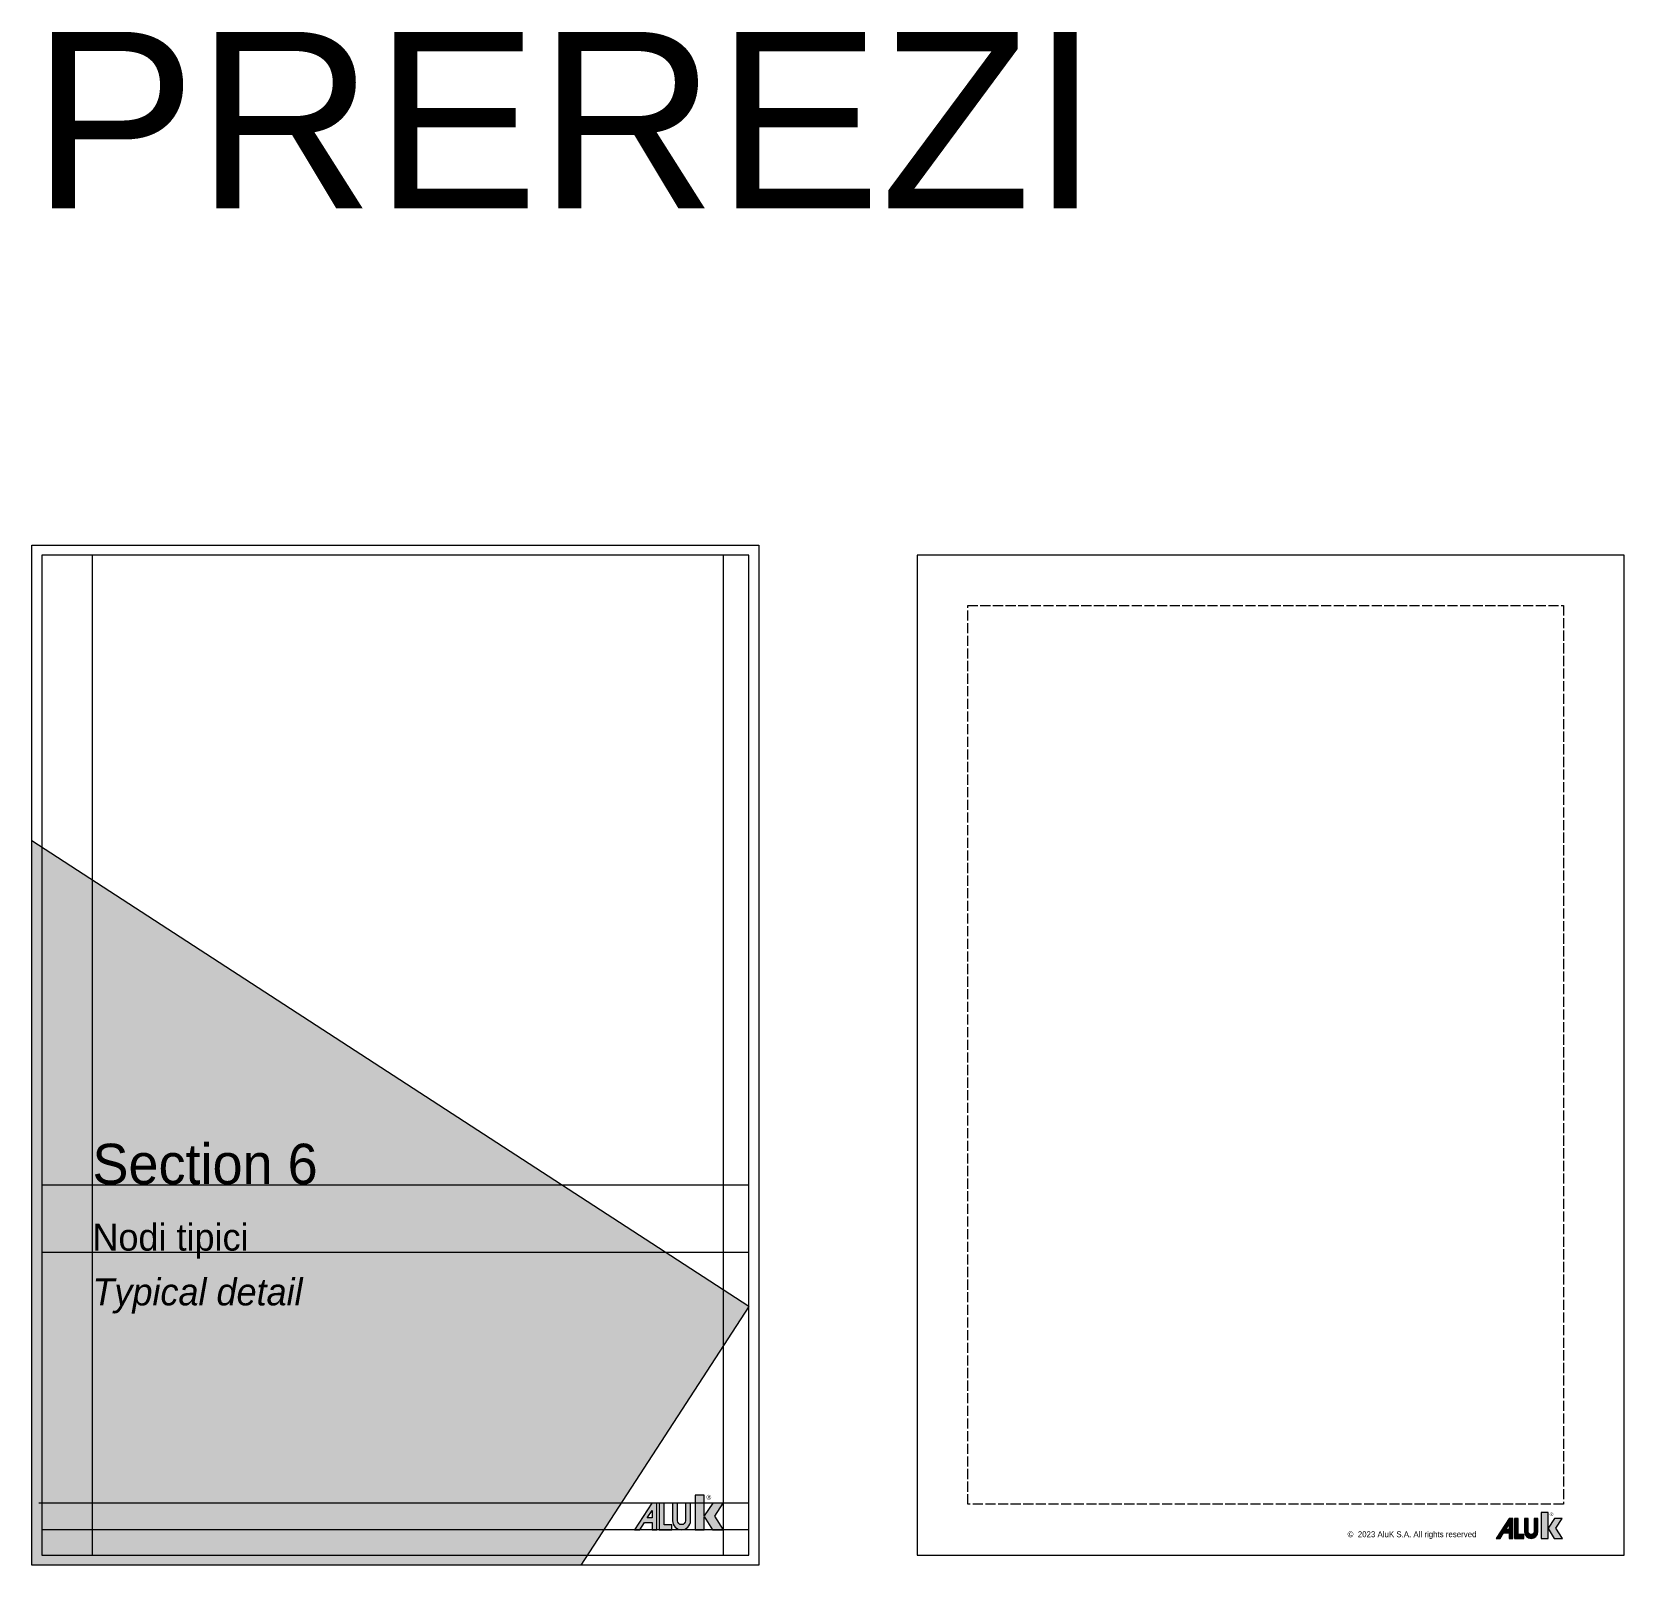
# Model space of a CAD drawing. Header units: millimetres. Extents: x -8 to 2550, y -393 to 1062.
# Drawn here: x -3 to 470, y 394 to 849.4 of the extents above; entities that cross this region are included whole.
import ezdxf

# ---------------------------------------------------------------- set-up
doc = ezdxf.new("R2010")
doc.units = ezdxf.units.MM
doc.header["$LTSCALE"] = 0.25
doc.header["$MEASUREMENT"] = 0
doc.linetypes.add('ACAD_ISO02W100', pattern=[15, 12, -3])
doc.layers.get('0').update_dxf_attribs({"lineweight": 5})
doc.layers.get('Defpoints').update_dxf_attribs({"lineweight": 5})
doc.layers.add('01_ALUK Logo', color=7, linetype='Continuous')
doc.layers.add('01_Fill Border Red', color=7, linetype='Continuous', lineweight=20, true_color=0xe2001a)
doc.layers.add('01_Text [White]', color=7, linetype='Continuous', lineweight=25, true_color=0xffffff)
doc.layers.add('01_Text', color=40, linetype='Continuous', lineweight=25)
doc.layers.add('02_Block Frame', color=7, linetype='Continuous', lineweight=5, true_color=0xe2001a, plot=False)
doc.layers.add('02_Guide Dimensions', color=250, linetype='Continuous', lineweight=15, plot=False)
doc.styles.add('Aluk Text', font='GOTHIC.TTF')
doc.styles.get("Standard").update_dxf_attribs({"font": 'arial.ttf'})

msp = doc.modelspace()

# ---------------------------------------------------------------- texts
at = {"insert": (-3, 849.43), "char_height": 52.3796, "attachment_point": 1}
msp.add_mtext_dynamic_manual_height_columns('PREREZI', width=2076.2168, gutter_width=261.898, heights=[0], dxfattribs=at)
at = {"layer": '01_Text [White]', "attachment_point": 7}
for s, width, insert, char_height in [('{\\fPoppins|b0|i0|c0|p2;Section 6}', 92.32838, (15, 507), 12), ('{\\fPoppins|b0|i0|c0|p2;Nodi tipici}', 187.49, (15, 485), 8), ('{\\fPoppins|b0|i1|c0|p2;Typical detail}', 92.32838, (15, 468.74), 8)]:
    msp.add_mtext_dynamic_manual_height_columns(s, width=width, gutter_width=10, heights=[0], dxfattribs=dict(at, insert=insert, char_height=char_height))

# ---------------------------------------------------------------- blocks, each defined once
blk = doc.blocks.new('AluK Logo')
at = {"layer": '01_ALUK Logo', "true_color": 0xe2001a}
h = blk.add_hatch(color=242, dxfattribs=at)
h.dxf.hatch_style = 1
h.paths.add_polyline_path([(18.02, 3.04), (19.92, 5.98), (17.56, 5.98), (15.66, 3.11), (15.66, 7.76), (13.58, 7.76), (13.58, 0), (15.66, 0), (15.66, 2.93), (17.53, 0), (20, 0)])
at = {"layer": '01_ALUK Logo', "true_color": 0x323338}
h = blk.add_hatch(color=250, dxfattribs=at)
h.dxf.hatch_style = 1
h.paths.add_polyline_path([(3.94, 0), (5.02, 0), (5.02, 5.96), (3.87, 5.96), (0, 0), (1.15, 0), (2.2, 1.63), (3.94, 1.63)])
h.paths.add_polyline_path([(3.95, 2.64), (2.86, 2.64), (3.95, 4.31)], flags=16)
h = blk.add_hatch(color=250, dxfattribs=at)
h.dxf.hatch_style = 1
h.paths.add_polyline_path([(6.62, 1.12), (6.62, 5.97), (5.53, 5.97), (5.53, 0), (8.38, 0), (8.38, 1.12)])
h = blk.add_hatch(color=250, dxfattribs=at)
h.dxf.hatch_style = 1
h.paths.add_polyline_path([(12.57, 5.97), (11.43, 5.97), (11.43, 2.02, -1), (9.65, 2.02), (9.65, 5.97), (8.52, 5.97), (8.52, 2.02, 0.999791), (12.57, 2.02)])
at = {"layer": '01_ALUK Logo', "color": 242, "lineweight": 0, "true_color": 0xe2001a}
blk.add_lwpolyline([(17.53, 0), (20, 0), (18.02, 3.04), (19.92, 5.98), (17.56, 5.98), (15.66, 3.11), (15.66, 7.76), (13.58, 7.76), (13.58, 0), (15.66, 0), (15.66, 2.93)], close=True, dxfattribs=at)
at = {"layer": '01_ALUK Logo', "color": 250, "lineweight": 0, "true_color": 0x323338}
for points in [[(2.2, 1.63), (3.94, 1.63), (3.94, 0), (5.02, 0), (5.02, 5.96), (3.87, 5.96), (0, 0), (1.15, 0)], [(2.86, 2.64), (3.95, 4.31), (3.95, 2.64)], [(8.38, 0), (8.38, 1.12), (6.62, 1.12), (6.62, 5.97), (5.53, 5.97), (5.53, 0)]]:
    blk.add_lwpolyline(points, close=True, dxfattribs=at)
blk.add_lwpolyline([(9.65, 2.02), (9.65, 5.97), (8.52, 5.97), (8.52, 2.02, 1), (12.57, 2.02), (12.57, 5.97), (11.43, 5.97), (11.43, 2.02, -1)], format="xyb", close=True, dxfattribs=at)
at = {"layer": '01_ALUK Logo', "color": 242, "lineweight": 0, "true_color": 0xe2001a, "insert": (16.69, 7.28), "char_height": 1.06, "attachment_point": 5}
blk.add_mtext_dynamic_manual_height_columns('®', width=0.2845, gutter_width=0.756, heights=[0], dxfattribs=at)
blk = doc.blocks.new('A$C14581')
at = {"layer": '01_Text', "insert": (0, -0.19), "char_height": 2, "attachment_point": 7, "style": 'Aluk Text'}
blk.add_mtext_dynamic_manual_height_columns('{\\fPoppins|b0|i0|c0|p2;\\H0.875x;©  2023 AluK S.A. All rights reserved}', width=51.3351, gutter_width=204.25, heights=[0], dxfattribs=at)

# ---------------------------------------------------------------- hatches: boundary and pattern name
at = {"layer": '01_Fill Border Red'}
h = msp.add_hatch(color=256, dxfattribs=at)
h.dxf.hatch_style = 1
h.paths.add_polyline_path([(-3, 609.124), (-3, 394), (160.049, 394), (210, 470.8)])

# ---------------------------------------------------------------- linework, layer by layer
at = {"layer": '02_Block Frame'}
for q in [(-3, 609.124), (160.049, 394)]:
    msp.add_line((210, 470.8), q, dxfattribs=at)
for points in [[(0, 694), (0, 397), (210, 397), (210, 694), (0, 694)], [(260, 694), (260, 397), (470, 397), (470, 694), (260, 694)]]:
    msp.add_lwpolyline(points, dxfattribs=at)
at = {"layer": '02_Block Frame', "linetype": 'ACAD_ISO02W100'}
msp.add_lwpolyline([(275.001, 412.068), (275.001, 679.068), (452.001, 679.068), (452.001, 412.068)], close=True, dxfattribs=at)
at = {"layer": '02_Guide Dimensions'}
for p, q in [((15, 397), (15, 694)), ((202.49, 397), (202.49, 694)), ((0, 507), (210, 507)), ((0, 487), (210, 487)), ((210, 412.41), (-0.887, 412.41)), ((210, 404.53), (0, 404.53))]:
    msp.add_line(p, q, dxfattribs=at)
at = {"layer": 'Defpoints'}
msp.add_lwpolyline([(-3, 394), (-3, 697), (213, 697), (213, 394)], close=True, dxfattribs=at)

# ---------------------------------------------------------------- block references
at = {"xscale": 1.322281387951641, "yscale": 1.322281387951641, "zscale": 1.322281387951641}
msp.add_blockref('AluK Logo', (176.041, 404.532), dxfattribs=at)
at = {"layer": '01_ALUK Logo', "xscale": 0.9841678626162992, "yscale": 0.9841678626162992, "zscale": 0.9841678626162992}
msp.add_blockref('AluK Logo', (432, 401.965), dxfattribs=at)
at = {"layer": '01_Text'}
msp.add_blockref('A$C14581', (387.852, 401.965), dxfattribs=at)

msp.set_redraw_order([(e.dxf.handle, doc.entitydb.next_handle()) for e in msp.query("TEXT MTEXT ATTDEF DIMENSION ARC_DIMENSION")])  # texts and dimensions are drawn at this point

doc.saveas('drawing.dxf')
